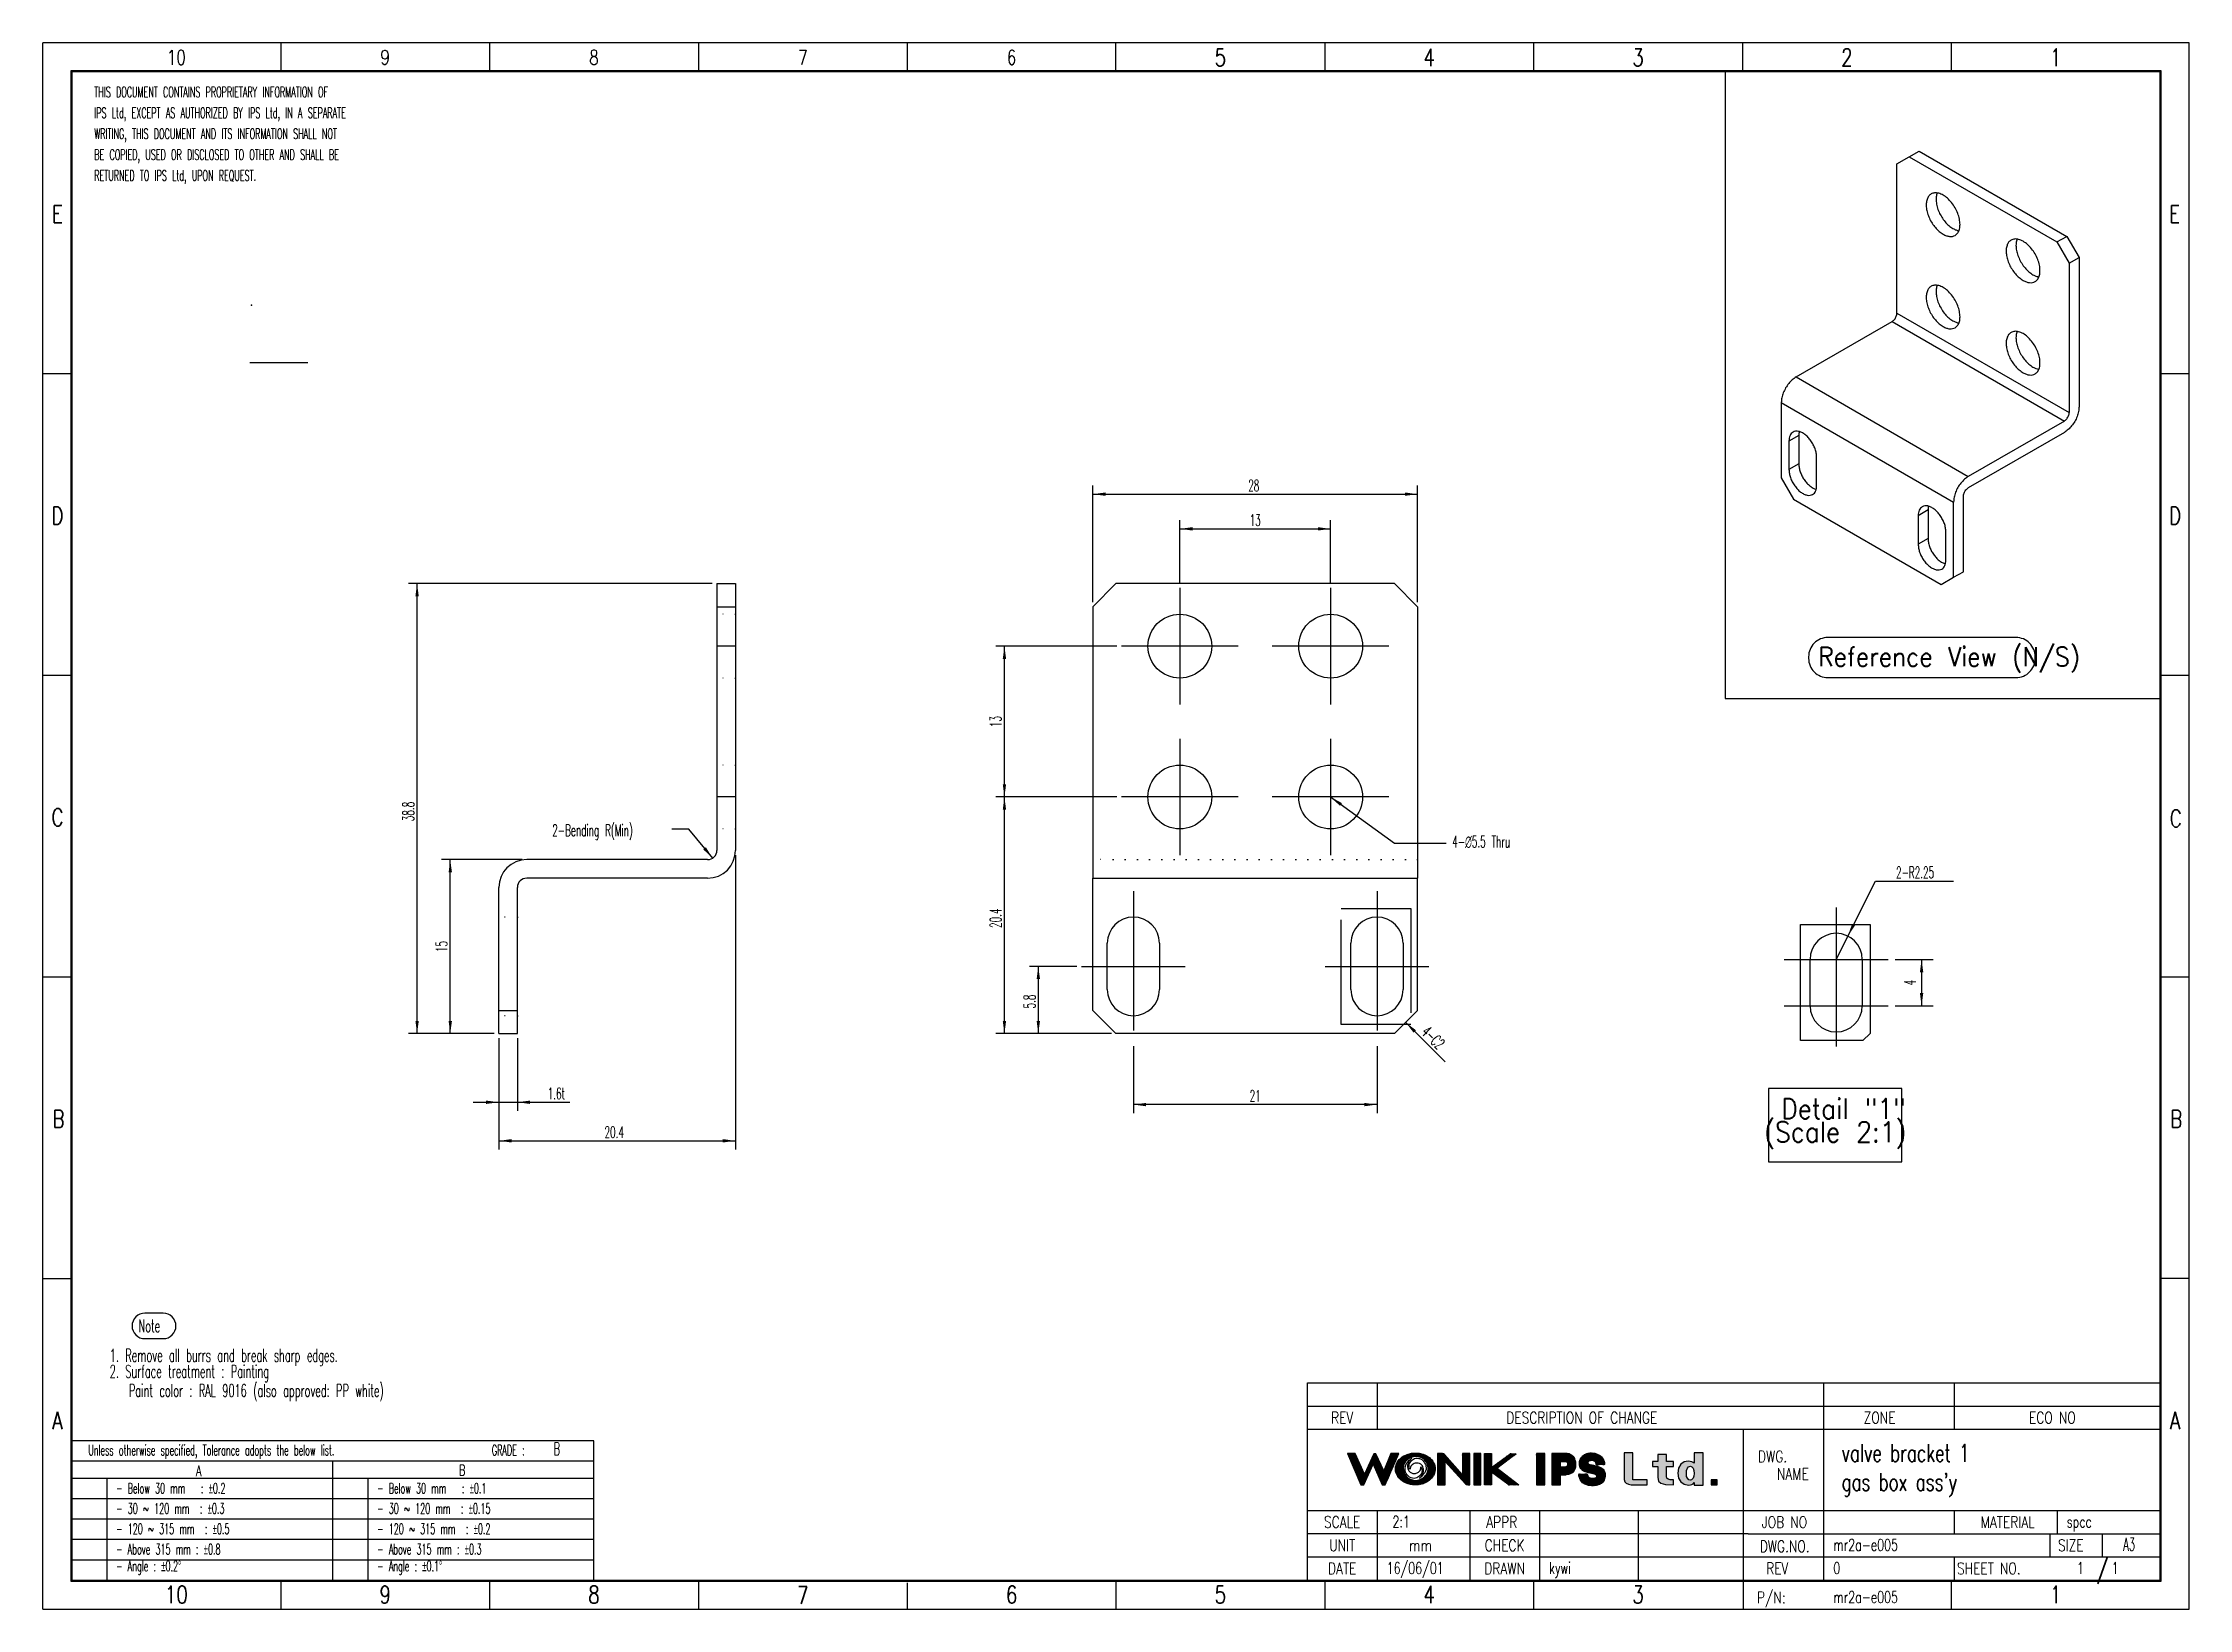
# Model space of a CAD drawing. Header units: millimetres. Extents: x -185 to 185, y -135 to 135.
import ezdxf

# ---------------------------------------------------------------- set-up
doc = ezdxf.new("R2010")
doc.units = ezdxf.units.MM
for name, pattern in [('CENTER_DASH_DASH', [14, 9, -1, 1, -1, 1, -1]), ('DOT_CENTER', [14, 12, -1, 0, -1]), ('DOTTED', [1, 0, -1])]:
    doc.linetypes.add(name, pattern=pattern)
doc.layers.add('1', color=7, linetype='Continuous')
doc.layers.add('Layer_1', color=7, linetype='Continuous')
doc.styles.add('CONVERTER_11', font='txt.shx', dxfattribs={"width": 0.9})
doc.styles.add('CONVERTER_12', font='txt.shx', dxfattribs={"width": 0.56})
doc.styles.add('CONVERTER_13', font='simplex.shx', dxfattribs={"width": 0.77})
doc.styles.add('CONVERTER_14', font='txt.shx', dxfattribs={"width": 0.7})
doc.styles.add('CONVERTER_15', font='simplex.shx', dxfattribs={"width": 0.7})
doc.dimstyles.new('ME10_DIM_10', dxfattribs={"dimtxt": 1, "dimasz": 1.1, "dimexe": 1, "dimexo": 0.6, "dimgap": 0.5, "dimtad": 1, "dimdsep": 46, "dimtxsty": 'CONVERTER_12', "dimsah": 1, "dimcen": 0.09, "dimclrd": 5, "dimclre": 5, "dimclrt": 4, "dimadec": 0, "dimazin": 0, "dimtfac": 1, "dimtdec": 4, "dimtix": 1, "dimtmove": 0, "dimatfit": 3, "dimfxl": 0, "dimtolj": 1, "dimtzin": 0, "dimarcsym": 0})
doc.dimstyles.new('ME10_DIM_11', dxfattribs={"dimtxt": 1, "dimasz": 1.1, "dimexe": 0.75, "dimexo": 0.4, "dimgap": 0.25, "dimtad": 1, "dimdsep": 46, "dimtxsty": 'CONVERTER_12', "dimsah": 1, "dimcen": 0.09, "dimclrd": 5, "dimclre": 5, "dimclrt": 4, "dimadec": 0, "dimazin": 0, "dimtfac": 1, "dimtdec": 4, "dimtix": 1, "dimtmove": 0, "dimatfit": 3, "dimfxl": 0, "dimtolj": 1, "dimtzin": 0, "dimarcsym": 0})
doc.dimstyles.new('ME10_DIM_12', dxfattribs={"dimtxt": 1, "dimasz": 1.1, "dimexe": 0.75, "dimexo": 0.4, "dimgap": 0.25, "dimtad": 1, "dimdsep": 46, "dimtxsty": 'CONVERTER_12', "dimsah": 1, "dimcen": 0.09, "dimclrd": 5, "dimclre": 5, "dimclrt": 4, "dimadec": 0, "dimazin": 0, "dimtfac": 1, "dimtdec": 4, "dimtix": 1, "dimtmove": 0, "dimatfit": 3, "dimfxl": 0, "dimtolj": 1, "dimtzin": 0, "dimarcsym": 0})
doc.dimstyles.new('ME10_DIM_13', dxfattribs={"dimtxt": 1, "dimasz": 1.1, "dimexe": 0.75, "dimexo": 0.4, "dimgap": 0.25, "dimtad": 1, "dimdsep": 46, "dimtxsty": 'CONVERTER_12', "dimsah": 1, "dimcen": 0.09, "dimclrd": 5, "dimclre": 5, "dimclrt": 4, "dimadec": 0, "dimazin": 0, "dimtfac": 1, "dimtdec": 4, "dimtix": 1, "dimtmove": 0, "dimatfit": 3, "dimfxl": 0, "dimtolj": 1, "dimtzin": 0, "dimarcsym": 0})
doc.dimstyles.new('ME10_DIM_14', dxfattribs={"dimtxt": 1, "dimasz": 1.1, "dimexe": 0.75, "dimexo": 0.4, "dimgap": 0.25, "dimtad": 1, "dimdsep": 46, "dimtxsty": 'CONVERTER_12', "dimsah": 1, "dimcen": 0.09, "dimclrd": 5, "dimclre": 5, "dimclrt": 4, "dimadec": 0, "dimazin": 0, "dimtfac": 1, "dimtdec": 4, "dimtix": 1, "dimtmove": 0, "dimatfit": 3, "dimfxl": 0, "dimtolj": 1, "dimtzin": 0, "dimarcsym": 0})
doc.dimstyles.new('ME10_DIM_15', dxfattribs={"dimtxt": 1, "dimasz": 1.1, "dimexe": 0.75, "dimexo": 0.4, "dimgap": 0.25, "dimtad": 1, "dimdsep": 46, "dimtxsty": 'CONVERTER_12', "dimsah": 1, "dimcen": 0.09, "dimclrd": 5, "dimclre": 5, "dimclrt": 4, "dimadec": 0, "dimazin": 0, "dimtfac": 1, "dimtdec": 4, "dimtix": 1, "dimtmove": 0, "dimatfit": 3, "dimfxl": 0, "dimtolj": 1, "dimtzin": 0, "dimarcsym": 0})
doc.dimstyles.new('ME10_DIM_16', dxfattribs={"dimtxt": 1, "dimasz": 1.1, "dimexe": 0.75, "dimexo": 0.4, "dimgap": 0.25, "dimtad": 1, "dimdsep": 46, "dimtxsty": 'CONVERTER_12', "dimsah": 1, "dimcen": 0.09, "dimclrd": 5, "dimclre": 5, "dimclrt": 4, "dimadec": 0, "dimazin": 0, "dimtfac": 1, "dimtdec": 4, "dimtix": 1, "dimtmove": 0, "dimatfit": 3, "dimfxl": 0, "dimtolj": 1, "dimtzin": 0, "dimarcsym": 0})
doc.dimstyles.new('ME10_DIM_17', dxfattribs={"dimtxt": 1, "dimasz": 1.1, "dimexe": 0.75, "dimexo": 0.4, "dimgap": 0.25, "dimtad": 1, "dimdsep": 46, "dimtxsty": 'CONVERTER_12', "dimsah": 1, "dimcen": 0.09, "dimclrd": 5, "dimclre": 5, "dimclrt": 4, "dimadec": 0, "dimazin": 0, "dimtfac": 1, "dimtdec": 4, "dimtix": 1, "dimtmove": 0, "dimatfit": 3, "dimfxl": 0, "dimtolj": 1, "dimtzin": 0, "dimarcsym": 0})
doc.dimstyles.new('ME10_DIM_18', dxfattribs={"dimtxt": 1, "dimasz": 1.1, "dimexe": 0.75, "dimexo": 0.4, "dimgap": 0.25, "dimtad": 1, "dimdsep": 46, "dimtxsty": 'CONVERTER_12', "dimsah": 1, "dimcen": 0.09, "dimclrd": 5, "dimclre": 5, "dimclrt": 4, "dimadec": 0, "dimazin": 0, "dimtfac": 1, "dimtdec": 4, "dimtix": 1, "dimtmove": 0, "dimatfit": 3, "dimfxl": 0, "dimtolj": 1, "dimtzin": 0, "dimarcsym": 0})
doc.dimstyles.new('ME10_DIM_19', dxfattribs={"dimtxt": 1, "dimasz": 1.1, "dimexe": 0.75, "dimexo": 0.4, "dimgap": 0.25, "dimtad": 1, "dimdsep": 46, "dimtxsty": 'CONVERTER_12', "dimsah": 1, "dimcen": 0.09, "dimclrd": 5, "dimclre": 5, "dimclrt": 4, "dimadec": 0, "dimazin": 0, "dimtfac": 1, "dimtdec": 4, "dimtix": 1, "dimtmove": 0, "dimatfit": 3, "dimfxl": 0, "dimtolj": 1, "dimtzin": 0, "dimarcsym": 0})
doc.dimstyles.new('ME10_DIM_20', dxfattribs={"dimtxt": 1, "dimasz": 1.1, "dimexe": 0.75, "dimexo": 0.4, "dimgap": 0.25, "dimtad": 1, "dimdsep": 46, "dimtxsty": 'CONVERTER_12', "dimsah": 1, "dimcen": 0.09, "dimclrd": 5, "dimclre": 5, "dimclrt": 4, "dimadec": 0, "dimazin": 0, "dimtfac": 1, "dimtdec": 4, "dimtix": 1, "dimtmove": 0, "dimatfit": 3, "dimfxl": 0, "dimtolj": 1, "dimtzin": 0, "dimarcsym": 0})
doc.dimstyles.get("Standard").update_dxf_attribs({"dimtxt": 0.18, "dimasz": 0.18, "dimexe": 0.18, "dimexo": 0.0625, "dimgap": 0.09, "dimtad": 0, "dimtih": 1, "dimtoh": 1, "dimdec": 4, "dimzin": 0, "dimdsep": 46, "dimtxsty": 'Standard', "dimcen": 0.09, "dimadec": 0, "dimazin": 0, "dimtfac": 1, "dimtdec": 4, "dimtofl": 0, "dimtmove": 0, "dimatfit": 3, "dimfxl": 0, "dimtolj": 1, "dimtzin": 0, "dimarcsym": 0})
pattern_1 = [(45, (0, 0), (-0.035355339, 0.035355339), [])]

# ---------------------------------------------------------------- blocks, each defined once
blk = doc.blocks.new('V_V_Bracket1__1', base_point=(59, -18.5))
at = {"color": 3, "linetype": 'Continuous'}
for p, q in [((59, -8.5), (65, -8.5)), ((59, -18.5), (59, -8.5)), ((65, -8.5), (65, -17.88)), ((64.38, -18.5), (59, -18.5))]:
    blk.add_line(p, q, dxfattribs=at)
at = {"color": 7, "linetype": 'Continuous'}
for p, q in [((59.83, -15.5), (59.83, -11.5)), ((64.33, -11.5), (64.33, -15.5)), ((65, -17.88), (64.38, -18.5))]:
    blk.add_line(p, q, dxfattribs=at)
for centre, start, end in [((62.08, -11.5), 0, 180), ((62.08, -15.5), 180, 0)]:
    blk.add_arc(centre, 2.25, start, end, dxfattribs=at)
at = {"layer": '1', "color": 1, "linetype": 'DOT_CENTER'}
for p, q in [((62.08, -7.02), (62.08, -19.97)), ((57.61, -11.5), (66.56, -11.5)), ((57.61, -15.5), (66.56, -15.5))]:
    blk.add_line(p, q, dxfattribs=at)
blk = doc.blocks.new('*D14')
at = {"layer": '1', "color": 5, "linetype": 'Continuous'}
for p, q in [((67.16, -11.5), (70.44, -11.5)), ((69.44, -11.5), (69.44, -15.5)), ((67.16, -15.5), (70.44, -15.5))]:
    blk.add_line(p, q, dxfattribs=at)
at = {"layer": '1', "color": 5}
for points in [[(69.59, -12.6), (69.3, -12.6), (69.44, -11.5)], [(69.3, -14.4), (69.59, -14.4), (69.44, -15.5)]]:
    blk.add_solid(points, dxfattribs=at)
at = {"layer": '1', "color": 4, "insert": (68.94, -13.74), "char_height": 1, "attachment_point": 7, "rotation": 90, "line_spacing_factor": 0.60024, "style": 'CONVERTER_12'}
blk.add_mtext('4', dxfattribs=at)
blk = doc.blocks.new('*D15')
at = {"layer": '1', "color": 5, "linetype": 'Continuous'}
for p, q in [((62.08, -11.5), (65.46, -4.75)), ((65.46, -4.75), (72.2, -4.75))]:
    blk.add_line(p, q, dxfattribs=at)
at = {"layer": '1', "color": 5}
blk.add_solid([(63.45, -8.44), (63.71, -8.57), (63.09, -9.49)], dxfattribs=at)
at = {"layer": '1', "color": 4, "insert": (66.74, -4.5), "char_height": 1, "attachment_point": 7, "rotation": 0.0001, "line_spacing_factor": 0.60024, "style": 'CONVERTER_12'}
blk.add_mtext('\\C4; 2-R\\C4;2.25', dxfattribs=at)
blk = doc.blocks.new('V_V_Bracket1__3', base_point=(-53.2, -17.9))
at = {"color": 7, "linetype": 'Continuous'}
for p, q in [((-34.4, 20.9), (-34.4, 18.9)), ((-34.4, 20.9), (-32.8, 20.9)), ((-32.8, 20.9), (-32.8, 18.9)), ((-34.4, 18.9), (-34.4, 18.25)), ((-34.4, 18.9), (-32.8, 18.9)), ((-32.8, 18.9), (-32.8, 18.25)), ((-34.4, 18.25), (-34.4, 12.75)), ((-32.8, 18.25), (-32.8, 12.75)), ((-34.4, 12.75), (-34.4, 5.25)), ((-32.8, 12.75), (-32.8, 5.25)), ((-34.4, 5.25), (-34.4, -0.25)), ((-32.8, 5.25), (-32.8, -0.25)), ((-34.4, -0.25), (-34.4, -2.1)), ((-32.8, -0.25), (-32.8, -2.1)), ((-35.2, -2.9), (-50.8, -2.9)), ((-53.2, -7.85), (-53.2, -5.3)), ((-51.6, -7.85), (-51.6, -5.3)), ((-35.2, -4.5), (-50.8, -4.5)), ((-53.2, -15.9), (-53.2, -7.85)), ((-51.6, -15.9), (-51.6, -7.85)), ((-53.2, -15.9), (-51.6, -15.9)), ((-53.2, -16.35), (-53.2, -15.9)), ((-53.2, -17.9), (-53.2, -16.35)), ((-51.6, -16.35), (-51.6, -15.9)), ((-51.6, -17.9), (-51.6, -16.35)), ((-53.2, -17.9), (-51.6, -17.9))]:
    blk.add_line(p, q, dxfattribs=at)
at = {"color": 3, "linetype": 'DOTTED'}
for p, q in [((-32.8, 18.25), (-34.4, 18.25)), ((-32.8, 12.75), (-34.4, 12.75)), ((-32.8, 5.25), (-34.4, 5.25)), ((-32.8, -0.25), (-34.4, -0.25)), ((-51.6, -7.85), (-53.2, -7.85)), ((-51.6, -16.35), (-53.2, -16.35))]:
    blk.add_line(p, q, dxfattribs=at)
at = {"color": 7, "linetype": 'Continuous'}
for centre, radius, start, end in [((-50.8, -5.3), 2.4, 90, 180), ((-35.2, -2.1), 2.4, 270, 0), ((-35.2, -2.1), 0.8, 270, 0), ((-50.8, -5.3), 0.8, 90, 180)]:
    blk.add_arc(centre, radius, start, end, dxfattribs=at)
at = {"layer": '1', "color": 1, "linetype": 'DOT_CENTER'}
for p, q in [((-32.8, 15.5), (-34.4, 15.5)), ((-32.8, 2.5), (-34.4, 2.5))]:
    blk.add_line(p, q, dxfattribs=at)
blk = doc.blocks.new('*D16')
at = {"layer": '1', "color": 5, "linetype": 'Continuous'}
for p, q in [((-34.8, 20.9), (-61, 20.9)), ((-60.25, -17.9), (-60.25, 20.9)), ((-53.6, -17.9), (-61, -17.9))]:
    blk.add_line(p, q, dxfattribs=at)
at = {"layer": '1', "color": 5}
for points in [[(-60.1, 19.8), (-60.39, 19.8), (-60.25, 20.9)], [(-60.39, -16.8), (-60.1, -16.8), (-60.25, -17.9)]]:
    blk.add_solid(points, dxfattribs=at)
at = {"layer": '1', "color": 4, "insert": (-60.5, 0.41), "char_height": 1, "attachment_point": 7, "rotation": 90, "line_spacing_factor": 0.60024, "style": 'CONVERTER_12'}
blk.add_mtext('38.8', dxfattribs=at)
blk = doc.blocks.new('*D17')
at = {"layer": '1', "color": 5, "linetype": 'Continuous'}
for p, q in [((-51.2, -2.9), (-58.14, -2.9)), ((-57.39, -17.9), (-57.39, -2.9)), ((-53.6, -17.9), (-58.14, -17.9))]:
    blk.add_line(p, q, dxfattribs=at)
at = {"layer": '1', "color": 5}
for points in [[(-57.24, -4), (-57.53, -4), (-57.39, -2.9)], [(-57.53, -16.8), (-57.24, -16.8), (-57.39, -17.9)]]:
    blk.add_solid(points, dxfattribs=at)
at = {"layer": '1', "color": 4, "insert": (-57.64, -10.88), "char_height": 1, "attachment_point": 7, "rotation": 90, "line_spacing_factor": 0.60024, "style": 'CONVERTER_12'}
blk.add_mtext('15', dxfattribs=at)
blk = doc.blocks.new('*D18')
at = {"layer": '1', "color": 5, "linetype": 'Continuous'}
for p, q in [((-32.8, -2.5), (-32.8, -27.89)), ((-53.2, -18.3), (-53.2, -27.89)), ((-53.2, -27.14), (-32.8, -27.14))]:
    blk.add_line(p, q, dxfattribs=at)
at = {"layer": '1', "color": 5}
for points in [[(-52.1, -26.99), (-52.1, -27.28), (-53.2, -27.14)], [(-33.9, -27.28), (-33.9, -26.99), (-32.8, -27.14)]]:
    blk.add_solid(points, dxfattribs=at)
at = {"layer": '1', "color": 4, "insert": (-44.09, -26.89), "char_height": 1, "attachment_point": 7, "rotation": 0.0001, "line_spacing_factor": 0.60024, "style": 'CONVERTER_12'}
blk.add_mtext('20.4', dxfattribs=at)
blk = doc.blocks.new('*D19')
at = {"layer": '1', "color": 5, "linetype": 'Continuous'}
for p, q in [((-53.2, -18.3), (-53.2, -24.56)), ((-51.6, -18.3), (-51.6, -24.56)), ((-55.4, -23.81), (-53.2, -23.81)), ((-53.2, -23.81), (-51.6, -23.81)), ((-51.6, -23.81), (-47.07, -23.81))]:
    blk.add_line(p, q, dxfattribs=at)
at = {"layer": '1', "color": 5}
for points in [[(-54.3, -23.96), (-54.3, -23.67), (-53.2, -23.81)], [(-50.5, -23.67), (-50.5, -23.96), (-51.6, -23.81)]]:
    blk.add_solid(points, dxfattribs=at)
at = {"layer": '1', "color": 4, "insert": (-48.99, -23.56), "char_height": 1, "attachment_point": 7, "rotation": 0.0001, "line_spacing_factor": 0.60024, "style": 'CONVERTER_12'}
blk.add_mtext('\\C4;1.6\\C4;t', dxfattribs=at)
blk = doc.blocks.new('V_V_Bracket1__4', base_point=(76.46, 27.76))
at = {"color": 4, "linetype": 'Continuous'}
for p, q in [((89.75, 76.1), (91.17, 76.92)), ((91.17, 76.92), (92.3, 77.57)), ((91.17, 76.92), (108.14, 67.12)), ((92.3, 77.57), (109.27, 67.77)), ((89.75, 58.95), (89.75, 76.1)), ((108.14, 67.12), (109.27, 67.77)), ((108.14, 67.12), (109.55, 64.67)), ((109.27, 67.77), (110.68, 65.32)), ((109.55, 64.67), (110.68, 65.32)), ((109.55, 64.67), (109.55, 47.52)), ((110.68, 65.32), (110.68, 48.18)), ((78.16, 51.61), (89.19, 57.97)), ((89.19, 57.97), (108.99, 46.54)), ((89.75, 58.95), (109.55, 47.52)), ((78.16, 51.61), (97.95, 40.17)), ((76.46, 48.67), (96.26, 37.23)), ((76.46, 48.67), (76.46, 40.01)), ((78.47, 44.89), (77.34, 44.24)), ((78.47, 44.89), (78.47, 41.62)), ((108.99, 46.54), (97.95, 40.17)), ((108.99, 45.24), (97.95, 38.87)), ((77.34, 44.24), (77.34, 40.97)), ((80.52, 39.13), (80.52, 42.4)), ((76.46, 40.01), (77.87, 37.56)), ((78.47, 41.62), (77.34, 40.97)), ((77.87, 37.56), (94.84, 27.76)), ((96.26, 28.58), (96.26, 37.23)), ((97.39, 29.23), (97.39, 37.89)), ((93.32, 36.32), (92.19, 35.66)), ((92.19, 35.66), (92.19, 32.4)), ((93.32, 36.32), (93.32, 33.05)), ((93.32, 33.05), (92.19, 32.4)), ((95.37, 30.56), (95.37, 33.83)), ((94.84, 27.76), (96.26, 28.58)), ((96.26, 28.58), (97.39, 29.23))]:
    blk.add_line(p, q, dxfattribs=at)
for points in [[(93.68, 72.64), (93.4, 72.39), (93.21, 72.02), (93.12, 71.56), (93.13, 71.02), (93.26, 70.44), (93.48, 69.85), (93.79, 69.28), (94.17, 68.77), (94.6, 68.34), (95.06, 68.02)], [(96.43, 67.88), (96.74, 68.17), (96.93, 68.6), (97, 69.14), (96.93, 69.76), (96.74, 70.41), (96.43, 71.06), (96.03, 71.65), (95.56, 72.14), (95.06, 72.51), (94.55, 72.72), (94.08, 72.77), (93.68, 72.64)], [(94.37, 72.76), (94.26, 72.3), (94.26, 71.76), (94.37, 71.17), (94.59, 70.56), (94.9, 69.98), (95.28, 69.45), (95.72, 69), (96.19, 68.67)], [(95.06, 68.02), (95.43, 67.84), (95.8, 67.76), (96.14, 67.77), (96.43, 67.88)], [(96.19, 68.67), (96.54, 68.5), (96.87, 68.42)], [(102.87, 67.34), (102.59, 67.09), (102.4, 66.72), (102.31, 66.25), (102.33, 65.71), (102.45, 65.13), (102.67, 64.54), (102.98, 63.98), (103.36, 63.46), (103.79, 63.03), (104.25, 62.71)], [(105.62, 62.57), (105.93, 62.86), (106.13, 63.29), (106.19, 63.83), (106.13, 64.45), (105.93, 65.11), (105.62, 65.75), (105.22, 66.34), (104.75, 66.83), (104.25, 67.2), (103.74, 67.41), (103.28, 67.46), (102.87, 67.34)], [(103.56, 67.45), (103.45, 66.99), (103.45, 66.45), (103.56, 65.86), (103.78, 65.26), (104.09, 64.67), (104.48, 64.14), (104.91, 63.7), (105.38, 63.36)], [(93.68, 62.03), (93.4, 61.78), (93.21, 61.41), (93.12, 60.94), (93.13, 60.41), (93.26, 59.83), (93.48, 59.24), (93.79, 58.67), (94.17, 58.16), (94.6, 57.73), (95.06, 57.4)], [(96.43, 57.27), (96.74, 57.55), (96.93, 57.98), (97, 58.53), (96.93, 59.14), (96.74, 59.8), (96.43, 60.44), (96.03, 61.03), (95.56, 61.53), (95.06, 61.89), (94.55, 62.11), (94.08, 62.15), (93.68, 62.03)], [(94.37, 62.14), (94.26, 61.68), (94.26, 61.14), (94.37, 60.55), (94.59, 59.95), (94.9, 59.36), (95.28, 58.83), (95.72, 58.39), (96.19, 58.06)], [(104.25, 62.71), (104.63, 62.53), (104.99, 62.45), (105.33, 62.46), (105.62, 62.57)], [(105.38, 63.36), (105.73, 63.2), (106.07, 63.11)], [(89.19, 57.97), (89.33, 58.08), (89.47, 58.22), (89.59, 58.4), (89.68, 58.58), (89.73, 58.77), (89.75, 58.95)], [(95.06, 57.4), (95.43, 57.23), (95.8, 57.14), (96.14, 57.16), (96.43, 57.27)], [(96.19, 58.06), (96.54, 57.89), (96.87, 57.8)], [(105.62, 51.96), (105.93, 52.25), (106.13, 52.67), (106.19, 53.22), (106.13, 53.84), (105.93, 54.49), (105.62, 55.13), (105.22, 55.72), (104.75, 56.22), (104.25, 56.59), (103.74, 56.8), (103.28, 56.85), (102.87, 56.72)], [(103.56, 56.84), (103.45, 56.38), (103.45, 55.84), (103.56, 55.25), (103.78, 54.64), (104.09, 54.06), (104.48, 53.53), (104.91, 53.08), (105.38, 52.75)], [(102.87, 56.72), (102.59, 56.47), (102.4, 56.1), (102.31, 55.64), (102.33, 55.1), (102.45, 54.52), (102.67, 53.93), (102.98, 53.36), (103.36, 52.85), (103.79, 52.42), (104.25, 52.1)], [(104.25, 52.1), (104.63, 51.92), (104.99, 51.84), (105.33, 51.85), (105.62, 51.96)], [(105.38, 52.75), (105.73, 52.58), (106.07, 52.5)], [(78.16, 51.61), (77.72, 51.28), (77.31, 50.85), (76.96, 50.34), (76.69, 49.78), (76.52, 49.21), (76.46, 48.67)], [(110.68, 48.18), (110.62, 47.64), (110.45, 47.06), (110.19, 46.5), (109.83, 45.99), (109.42, 45.56), (108.99, 45.24)], [(108.99, 46.54), (109.13, 46.65), (109.27, 46.79), (109.39, 46.97), (109.48, 47.15), (109.53, 47.34), (109.55, 47.52)], [(77.81, 45.27), (77.61, 45.1), (77.46, 44.87), (77.37, 44.58), (77.34, 44.24)], [(80.52, 42.4), (80.48, 42.85), (80.35, 43.33), (80.14, 43.81), (79.87, 44.26), (79.54, 44.66), (79.18, 44.99), (78.81, 45.22), (78.44, 45.35), (78.1, 45.36), (77.81, 45.27)], [(78.53, 45.33), (78.49, 45.12), (78.47, 44.89)], [(77.34, 40.97), (77.39, 40.52), (77.52, 40.04), (77.72, 39.56), (78, 39.11), (78.32, 38.71), (78.68, 38.38), (79.06, 38.15), (79.42, 38.02), (79.76, 38.01), (80.06, 38.1)], [(78.47, 41.62), (78.51, 41.18), (78.64, 40.72), (78.83, 40.25), (79.09, 39.81), (79.4, 39.41), (79.75, 39.09), (80.11, 38.84), (80.47, 38.69)], [(97.95, 40.17), (97.52, 39.85), (97.11, 39.42), (96.75, 38.91), (96.48, 38.35), (96.32, 37.78), (96.26, 37.23)], [(80.06, 38.1), (80.26, 38.27), (80.4, 38.5), (80.49, 38.79), (80.52, 39.13)], [(97.39, 37.89), (97.41, 38.07), (97.46, 38.26), (97.55, 38.45), (97.67, 38.62), (97.81, 38.76), (97.95, 38.87)], [(92.66, 36.69), (92.46, 36.53), (92.31, 36.3), (92.22, 36), (92.19, 35.66)], [(95.37, 33.83), (95.33, 34.28), (95.2, 34.76), (94.99, 35.24), (94.72, 35.69), (94.39, 36.09), (94.03, 36.42), (93.66, 36.65), (93.29, 36.78), (92.95, 36.79), (92.66, 36.69)], [(93.38, 36.76), (93.34, 36.55), (93.32, 36.32)], [(92.19, 32.4), (92.24, 31.94), (92.36, 31.46), (92.57, 30.98), (92.85, 30.53), (93.17, 30.13), (93.53, 29.81), (93.91, 29.58), (94.27, 29.45), (94.61, 29.43), (94.91, 29.53)], [(93.32, 33.05), (93.36, 32.61), (93.49, 32.14), (93.68, 31.68), (93.94, 31.24), (94.25, 30.84), (94.6, 30.51), (94.96, 30.27), (95.32, 30.12)], [(94.91, 29.53), (95.11, 29.69), (95.25, 29.93), (95.34, 30.22), (95.37, 30.56)]]:
    blk.add_spline(points, degree=3, dxfattribs=at)
blk = doc.blocks.new('Reference_View1', base_point=(93, 50.3))
at = {"layer": '1', "color": 4}
blk.add_lwpolyline([(81.8, 17.06), (103.44, 17.06, 0.414214), (105.64, 19.26), (105.64, 19.46, 0.414214), (103.44, 21.66), (81.8, 21.66, 0.414214), (79.6, 19.46), (79.6, 19.26, 0.414214)], format="xyb", close=True, dxfattribs=at)
blk.add_blockref('V_V_Bracket1__4', (76.46, 27.76))
at = {"layer": '1', "color": 4, "style": 'CONVERTER_11', "width": 0.9}
blk.add_text('Reference View (N/S)', height=2.2, dxfattribs=at).set_placement((80.7, 18.36))
blk = doc.blocks.new('Detail_1__5')
at = {"layer": '1', "color": 3, "linetype": 'CENTER_DASH_DASH'}
for p, q in [((19.42, -7.1), (25.42, -7.1)), ((19.42, -17.1), (19.42, -7.1)), ((25.42, -7.1), (25.42, -17.1)), ((25.42, -17.1), (19.42, -17.1))]:
    blk.add_line(p, q, dxfattribs=at)
blk = doc.blocks.new('SLOT_CENTER__6')
at = {"layer": '1', "color": 7}
blk.add_point((22.5, -12.1), dxfattribs=at)
blk = doc.blocks.new('SLOT_CENTER__7')
at = {"layer": '1', "color": 7}
blk.add_point((1.5, -12.1), dxfattribs=at)
blk = doc.blocks.new('V_V_Bracket1__8', base_point=(-2, -17.9))
at = {"color": 7, "linetype": 'Continuous'}
for p, q in [((0, 20.9), (-2, 18.9)), ((24, 20.9), (0, 20.9)), ((26, 18.9), (24, 20.9)), ((-2, 18.9), (-2, -2.9)), ((26, 18.9), (26, -2.9)), ((-2, -2.9), (-2, -4.5)), ((26, -2.9), (26, -4.5)), ((-2, -4.5), (26, -4.5)), ((-2, -15.9), (-2, -4.5)), ((26, -15.9), (26, -4.5)), ((-0.75, -14.1), (-0.75, -10.1)), ((3.75, -10.1), (3.75, -14.1)), ((20.25, -14.1), (20.25, -10.1)), ((24.75, -10.1), (24.75, -14.1)), ((0, -17.9), (-2, -15.9)), ((26, -15.9), (24, -17.9)), ((24, -17.9), (0, -17.9))]:
    blk.add_line(p, q, dxfattribs=at)
at = {"color": 3, "linetype": 'DOTTED'}
blk.add_line((26, -2.9), (-2, -2.9), dxfattribs=at)
at = {"color": 7, "linetype": 'Continuous'}
for centre in [(5.5, 15.5), (18.5, 15.5), (5.5, 2.5), (18.5, 2.5)]:
    blk.add_circle(centre, 2.75, dxfattribs=at)
for centre, start, end in [((1.5, -10.1), 0, 180), ((22.5, -10.1), 360, 180), ((1.5, -14.1), 180, 0), ((22.5, -14.1), 180, 360)]:
    blk.add_arc(centre, 2.25, start, end, dxfattribs=at)
at = {"layer": '1', "color": 1, "linetype": 'DOT_CENTER'}
for p, q in [((5.5, 20.525), (5.5, 10.475)), ((18.5, 20.525), (18.5, 10.475)), ((10.525, 15.5), (0.475, 15.5)), ((23.525, 15.5), (13.475, 15.5)), ((5.5, 7.525), (5.5, -2.525)), ((18.5, 7.525), (18.5, -2.525)), ((10.525, 2.5), (0.475, 2.5)), ((23.525, 2.5), (13.475, 2.5)), ((1.5, -5.625), (1.5, -18.575)), ((22.5, -5.625), (22.5, -18.575)), ((-2.975, -12.1), (5.975, -12.1)), ((18.025, -12.1), (26.975, -12.1))]:
    blk.add_line(p, q, dxfattribs=at)
at = {"layer": '1'}
for name in ['SLOT_CENTER__7', 'SLOT_CENTER__6']:
    blk.add_blockref(name, (0, 0), dxfattribs=at)
blk = doc.blocks.new('*D20')
at = {"layer": '1', "color": 5, "linetype": 'Continuous'}
for p, q in [((0.07, 15.5), (-10.37, 15.5)), ((-9.62, 2.5), (-9.62, 15.5)), ((0.07, 2.5), (-10.37, 2.5))]:
    blk.add_line(p, q, dxfattribs=at)
at = {"layer": '1', "color": 5}
for points in [[(-9.47, 14.4), (-9.76, 14.4), (-9.62, 15.5)], [(-9.76, 3.6), (-9.47, 3.6), (-9.62, 2.5)]]:
    blk.add_solid(points, dxfattribs=at)
at = {"layer": '1', "color": 4, "insert": (-9.87, 8.52), "char_height": 1, "attachment_point": 7, "rotation": 90, "line_spacing_factor": 0.60024, "style": 'CONVERTER_12'}
blk.add_mtext('13', dxfattribs=at)
blk = doc.blocks.new('*D21')
at = {"layer": '1', "color": 5, "linetype": 'Continuous'}
for p, q in [((0.07, 2.5), (-10.37, 2.5)), ((-9.62, -17.9), (-9.62, 2.5)), ((-0.4, -17.9), (-10.37, -17.9))]:
    blk.add_line(p, q, dxfattribs=at)
at = {"layer": '1', "color": 5}
for points in [[(-9.47, 1.4), (-9.76, 1.4), (-9.62, 2.5)], [(-9.76, -16.8), (-9.47, -16.8), (-9.62, -17.9)]]:
    blk.add_solid(points, dxfattribs=at)
at = {"layer": '1', "color": 4, "insert": (-9.87, -8.79), "char_height": 1, "attachment_point": 7, "rotation": 90, "line_spacing_factor": 0.60024, "style": 'CONVERTER_12'}
blk.add_mtext('20.4', dxfattribs=at)
blk = doc.blocks.new('*D22')
at = {"layer": '1', "color": 5, "linetype": 'Continuous'}
for p, q in [((-3.37, -12.1), (-7.45, -12.1)), ((-6.7, -12.1), (-6.7, -17.9)), ((-0.4, -17.9), (-7.45, -17.9))]:
    blk.add_line(p, q, dxfattribs=at)
at = {"layer": '1', "color": 5}
for points in [[(-6.55, -13.2), (-6.84, -13.2), (-6.7, -12.1)], [(-6.84, -16.8), (-6.55, -16.8), (-6.7, -17.9)]]:
    blk.add_solid(points, dxfattribs=at)
at = {"layer": '1', "color": 4, "insert": (-6.95, -15.73), "char_height": 1, "attachment_point": 7, "rotation": 90, "line_spacing_factor": 0.60024, "style": 'CONVERTER_12'}
blk.add_mtext('5.8', dxfattribs=at)
blk = doc.blocks.new('*D23')
at = {"layer": '1', "color": 5, "linetype": 'Continuous'}
for p, q in [((1.5, -18.97), (1.5, -24.76)), ((22.5, -18.97), (22.5, -24.76)), ((22.5, -24.01), (1.5, -24.01))]:
    blk.add_line(p, q, dxfattribs=at)
at = {"layer": '1', "color": 5}
for points in [[(2.6, -23.87), (2.6, -24.16), (1.5, -24.01)], [(21.4, -24.16), (21.4, -23.87), (22.5, -24.01)]]:
    blk.add_solid(points, dxfattribs=at)
at = {"layer": '1', "color": 4, "insert": (11.52, -23.76), "char_height": 1, "attachment_point": 7, "rotation": 0.0001, "line_spacing_factor": 0.60024, "style": 'CONVERTER_12'}
blk.add_mtext('21', dxfattribs=at)
blk = doc.blocks.new('*D24')
at = {"layer": '1', "color": 5, "linetype": 'Continuous'}
for p, q in [((-2, 19.3), (-2, 29.35)), ((-2, 28.6), (26, 28.6)), ((26, 19.3), (26, 29.35))]:
    blk.add_line(p, q, dxfattribs=at)
at = {"layer": '1', "color": 5}
for points in [[(-0.9, 28.75), (-0.9, 28.46), (-2, 28.6)], [(24.9, 28.46), (24.9, 28.75), (26, 28.6)]]:
    blk.add_solid(points, dxfattribs=at)
at = {"layer": '1', "color": 4, "insert": (11.4, 28.85), "char_height": 1, "attachment_point": 7, "rotation": 0.0001, "line_spacing_factor": 0.60024, "style": 'CONVERTER_12'}
blk.add_mtext('28', dxfattribs=at)
blk = doc.blocks.new('*D25')
at = {"layer": '1', "color": 5, "linetype": 'Continuous'}
for p, q in [((5.5, 20.93), (5.5, 26.36)), ((18.5, 20.93), (18.5, 26.36)), ((5.5, 25.61), (18.5, 25.61))]:
    blk.add_line(p, q, dxfattribs=at)
at = {"layer": '1', "color": 5}
for points in [[(6.6, 25.76), (6.6, 25.47), (5.5, 25.61)], [(17.4, 25.47), (17.4, 25.76), (18.5, 25.61)]]:
    blk.add_solid(points, dxfattribs=at)
at = {"layer": '1', "color": 4, "insert": (11.52, 25.86), "char_height": 1, "attachment_point": 7, "rotation": 0.0001, "line_spacing_factor": 0.60024, "style": 'CONVERTER_12'}
blk.add_mtext('13', dxfattribs=at)
blk = doc.blocks.new('*D26')
at = {"layer": '1', "color": 5, "linetype": 'Continuous'}
blk.add_line((24.97, -16.93), (28.38, -20.34), dxfattribs=at)
at = {"layer": '1', "color": 5}
blk.add_solid([(25.85, -17.6), (25.65, -17.81), (24.97, -16.93)], dxfattribs=at)
at = {"layer": '1', "color": 4, "insert": (25.9, -17.5), "char_height": 1, "attachment_point": 7, "rotation": 315, "line_spacing_factor": 0.60024, "style": 'CONVERTER_12'}
blk.add_mtext('\\C4; 4-C\\C4;2', dxfattribs=at)
blk = doc.blocks.new('Surface_1', base_point=(-144.31, 84.84))
at = {"layer": '1', "color": 4, "linetype": 'Continuous'}
blk.add_line((-149.31, 79.88), (-139.31, 79.88), dxfattribs=at)
at = {"layer": '1', "color": 7}
blk.add_point((-149.03, 89.8), dxfattribs=at)
blk = doc.blocks.new('_tb_frame_AN-A3', base_point=(-185, -135))
at = {"layer": '1', "linetype": 'Continuous'}
h = blk.add_hatch(dxfattribs=at)
h.set_pattern_fill('_USER', scale=0.05, angle=45, pattern_type=0)
h.set_pattern_definition(pattern_1)
h.paths.add_polyline_path([(46.2, -111.18), (44.8, -108.24), (44.46, -108.24), (42.87, -111.74), (41.23, -108.19), (39.89, -108.19), (42.23, -113.59), (42.7, -113.59), (44.32, -110.04), (45.91, -113.59), (46.43, -113.59), (48.75, -108.19), (47.41, -108.19)])
h = blk.add_hatch(dxfattribs=at)
h.set_pattern_fill('_USER', scale=0.05, angle=45, pattern_type=0)
h.set_pattern_definition(pattern_1)
edge = h.paths.add_edge_path()
edge.add_spline(control_points=[(50.92, -108.15), (50.48, -108.26), (49.6, -108.49), (48.62, -109.34), (48.13, -110.41), (48.19, -111.48), (48.7, -112.42), (49.71, -113.24), (51.19, -113.69), (52.72, -113.53), (53.87, -112.98), (54.62, -112.27), (55.07, -111.32), (55.04, -110.23), (54.5, -109.24), (53.53, -108.49), (52.29, -108.06), (51.38, -108.12), (50.92, -108.15)], knot_values=[0, 0, 0, 0, 1.351642, 2.697202, 3.738505, 4.776559, 5.811156, 6.84967, 8.582399, 10.316214, 11.336909, 12.35446, 13.372028, 14.386792, 15.509501, 16.63741, 17.992666, 19.35172, 19.35172, 19.35172, 19.35172], degree=3, periodic=0)
edge = h.paths.add_edge_path(flags=16)
edge.add_spline(control_points=[(51.32, -108.68), (51.8, -108.7), (52.77, -108.73), (53.7, -109.79), (53.87, -110.93), (53.54, -111.88), (52.81, -112.56), (51.69, -112.95), (50.28, -112.57), (49.32, -111.16), (49.72, -109.33), (50.78, -108.9), (51.32, -108.68)], knot_values=[0, 0, 0, 0, 1.401747, 2.804004, 3.777026, 4.749588, 5.706599, 6.663112, 8.19586, 9.725587, 11.36235, 13.006034, 13.006034, 13.006034, 13.006034], degree=3, periodic=0)
h = blk.add_hatch(dxfattribs=at)
h.set_pattern_fill('_USER', scale=0.05, angle=45, pattern_type=0)
h.set_pattern_definition(pattern_1)
edge = h.paths.add_edge_path()
edge.add_line((56.27, -108.19), (55.45, -108.19))
edge.add_line((55.45, -108.19), (55.45, -113.59))
edge.add_line((55.45, -113.59), (56.74, -113.59))
edge.add_line((56.74, -113.59), (56.74, -109.53))
edge.add_line((56.74, -109.53), (60.27, -113.42))
edge.add_arc((60.64, -113.09), 0.5, 222.177, 270)
edge.add_line((60.64, -113.59), (61.02, -113.59))
edge.add_line((61.02, -113.59), (61.02, -108.19))
edge.add_line((61.02, -108.19), (59.73, -108.19))
edge.add_line((59.73, -108.19), (59.73, -111.87))
edge.add_line((59.73, -111.87), (56.65, -108.36))
edge.add_arc((56.27, -108.69), 0.5, 41.355, 90)
h = blk.add_hatch(dxfattribs=at)
h.set_pattern_fill('_USER', scale=0.05, angle=45, pattern_type=0)
h.set_pattern_definition(pattern_1)
h.paths.add_polyline_path([(62.9, -108.19), (61.71, -108.19), (61.71, -113.59), (62.9, -113.59)])
h = blk.add_hatch(dxfattribs=at)
h.set_pattern_fill('_USER', scale=0.05, angle=45, pattern_type=0)
h.set_pattern_definition(pattern_1)
edge = h.paths.add_edge_path()
edge.add_line((64.74, -110.59), (67.83, -108.34))
edge.add_arc((68.13, -108.74), 0.5, 90.1365, 126.0871, ccw=False)
edge.add_line((68.13, -108.24), (69, -108.24))
edge.add_line((69, -108.24), (65.7, -110.71))
edge.add_line((65.7, -110.71), (69.44, -113.59))
edge.add_line((69.44, -113.59), (67.85, -113.59))
edge.add_arc((67.85, -113.09), 0.5, 233.2183, 270, ccw=False)
edge.add_line((67.55, -113.49), (64.74, -111.38))
edge.add_line((64.74, -111.38), (64.74, -113.59))
edge.add_line((64.74, -113.59), (63.55, -113.59))
edge.add_line((63.55, -113.59), (63.55, -108.19))
edge.add_line((63.55, -108.19), (64.74, -108.19))
edge.add_line((64.74, -108.19), (64.74, -110.59))
h = blk.add_hatch(dxfattribs=at)
h.set_pattern_fill('_USER', scale=0.05, angle=45, pattern_type=0)
h.set_pattern_definition(pattern_1)
h.paths.add_polyline_path([(73.93, -108.19), (72.47, -108.19), (72.47, -113.59), (73.93, -113.59)])
h = blk.add_hatch(dxfattribs=at)
h.set_pattern_fill('_USER', scale=0.05, angle=45, pattern_type=0)
h.set_pattern_definition(pattern_1)
edge = h.paths.add_edge_path()
edge.add_line((77.76, -108.19), (75.16, -108.19))
edge.add_line((75.16, -108.19), (75.16, -113.59))
edge.add_line((75.16, -113.59), (76.64, -113.59))
edge.add_line((76.64, -113.59), (76.64, -111.84))
edge.add_line((76.64, -111.84), (77.58, -111.84))
edge.add_spline(control_points=[(77.58, -111.84), (77.81, -111.81), (78.28, -111.76), (78.78, -111.46), (79.02, -111.12), (79.14, -110.85), (79.22, -110.53), (79.24, -110.16), (79.23, -109.81), (79.18, -109.51), (79.12, -109.25), (78.96, -108.87), (78.55, -108.37), (78.02, -108.25), (77.76, -108.19)], knot_values=[0, 0, 0, 0, 0.702214, 1.403376, 1.662617, 1.923447, 2.290364, 2.658445, 3.004101, 3.348922, 3.572704, 3.796229, 4.588506, 5.378864, 5.378864, 5.378864, 5.378864], degree=3, periodic=0)
edge = h.paths.add_edge_path(flags=16)
edge.add_spline(control_points=[(77.45, -109.54), (77.52, -109.55), (77.64, -109.58), (77.77, -109.68), (77.82, -109.78), (77.85, -109.87), (77.87, -109.98), (77.86, -110.09), (77.84, -110.19), (77.81, -110.28), (77.75, -110.37), (77.66, -110.46), (77.53, -110.51), (77.43, -110.51), (77.38, -110.52)], knot_values=[0, 0, 0, 0, 0.190981, 0.381506, 0.460131, 0.539384, 0.665077, 0.790239, 0.874999, 0.960249, 1.079977, 1.197875, 1.339989, 1.482383, 1.482383, 1.482383, 1.482383], degree=3, periodic=0)
edge.add_line((77.38, -110.52), (76.64, -110.52))
edge.add_line((76.64, -110.52), (76.64, -109.54))
edge.add_line((76.64, -109.54), (77.45, -109.54))
h = blk.add_hatch(dxfattribs=at)
h.set_pattern_fill('_USER', scale=0.05, angle=45, pattern_type=0)
h.set_pattern_definition(pattern_1)
edge = h.paths.add_edge_path()
edge.add_spline(control_points=[(80.07, -109.09), (80.02, -109.26), (79.91, -109.58), (79.9, -110.1), (79.99, -110.64), (80.5, -111.22), (81.41, -111.54), (82.27, -111.65), (82.77, -111.87), (82.98, -112.11), (82.79, -112.31), (82.5, -112.44), (82.04, -112.48), (81.55, -112.36), (81.29, -112.06), (81.26, -111.53), (80.53, -111.87), (79.61, -111.52), (79.96, -112.64), (80.33, -113.22), (80.99, -113.59), (81.66, -113.72), (82.39, -113.75), (83.12, -113.62), (83.84, -113.29), (84.31, -112.59), (84.36, -111.82), (84.22, -111.14), (83.76, -110.62), (83.06, -110.38), (82.43, -110.21), (81.9, -110.12), (81.52, -110.07), (81.29, -109.77), (81.53, -109.42), (82.02, -109.37), (82.51, -109.47), (82.77, -109.77), (82.73, -110.31), (83.5, -109.96), (84.42, -110.31), (84.06, -109.18), (83.56, -108.52), (82.56, -108.08), (81.53, -108.05), (80.6, -108.39), (80.25, -108.86), (80.07, -109.09)], knot_values=[0, 0, 0, 0, 0.508508, 1.020073, 1.562805, 2.100171, 3.232856, 4.373805, 4.64919, 4.927156, 5.133403, 5.337402, 5.90569, 6.465764, 6.768896, 7.076371, 7.766852, 8.456846, 9.272432, 10.082956, 10.743053, 11.407996, 12.151692, 12.894648, 13.635216, 14.453426, 15.279935, 15.892595, 16.496467, 17.270319, 18.046708, 18.474786, 18.899517, 19.162158, 19.417986, 19.986208, 20.551231, 20.840981, 21.13607, 21.838074, 22.540084, 23.358362, 24.174889, 25.282219, 26.39547, 27.257506, 28.117518, 28.117518, 28.117518, 28.117518], degree=3, periodic=0)
for points in [[(87.61, -108.09), (87.61, -112.65), (87.7, -113.04), (87.98, -113.3), (88.37, -113.49), (88.83, -113.59), (91.56, -113.59), (91.56, -112.7), (89.11, -112.7), (89.11, -108.09)], [(93.42, -108.37), (93.42, -109.53), (92.48, -109.53), (92.48, -110.42), (93.42, -110.42), (93.42, -112.31), (93.55, -112.94), (93.91, -113.3), (94.71, -113.51), (96.09, -113.59), (96.09, -112.73), (95.54, -112.7), (95.17, -112.6), (94.99, -112.41), (94.92, -112.12), (94.92, -110.42), (96.09, -110.42), (96.09, -109.53), (94.92, -109.53), (94.92, -108.37)], [(102.61, -112.7), (102.61, -113.59), (103.62, -113.59), (103.62, -112.7)]]:
    blk.add_hatch(color=7, dxfattribs=at).paths.add_polyline_path(points)
h = blk.add_hatch(color=7, dxfattribs=at)
h.paths.add_polyline_path([(101.2, -108.09), (99.7, -108.09), (99.7, -109.87), (99.52, -109.74), (99.27, -109.61), (98.96, -109.53), (98.66, -109.48), (97.95, -109.63), (97.37, -110.03), (96.97, -110.68), (96.85, -111.57), (96.97, -112.44), (97.4, -113.09), (97.98, -113.46), (98.69, -113.64), (99.03, -113.59), (99.3, -113.51), (99.52, -113.38), (99.7, -113.2), (99.7, -113.64), (101.2, -113.64)])
h.paths.add_polyline_path([(99.03, -110.37), (99.3, -110.47), (99.52, -110.73), (99.64, -111.13), (99.7, -111.63), (99.64, -112.1), (99.48, -112.46), (99.24, -112.7), (99.03, -112.75), (98.75, -112.7), (98.54, -112.46), (98.38, -112.12), (98.35, -111.63), (98.38, -111.13), (98.51, -110.71), (98.72, -110.47)], flags=16)
at = {"color": 7, "linetype": 'Continuous'}
for p, q in [((185, 135), (-185, 135)), ((-185, -135), (-185, 135)), ((-144, 135), (-144, 130)), ((-108, 135), (-108, 130)), ((-72, 135), (-72, 130)), ((-36, 135), (-36, 130)), ((0, 133), (0, 135)), ((36, 135), (36, 130)), ((72, 135), (72, 130)), ((108, 135), (108, 130)), ((144, 135), (144, 130)), ((185, -135), (185, 135)), ((-180.2, 130.2), (-180.2, -130.2)), ((180.2, 130.2), (-180.2, 130.2)), ((-180, 130), (-180, -130)), ((180, 130), (-180, 130)), ((0, 130), (0, 133)), ((180, -108), (180, 130)), ((180.2, -130.2), (180.2, 130.2)), ((-185, 78), (-180, 78)), ((180, 78), (185, 78)), ((-185, 26), (-180, 26)), ((180, 26), (185, 26)), ((-185, -26), (-180, -26)), ((180, -26), (185, -26)), ((-185, -78), (-180, -78)), ((185, -78), (180, -78)), ((33, -96), (45, -96)), ((33, -130), (33, -96)), ((45, -96), (122, -96)), ((45, -96), (45, -104)), ((122, -96), (144.5, -96)), ((122, -96), (122, -130)), ((144.5, -96), (180, -96)), ((144.5, -96), (144.5, -104)), ((33, -100), (144.5, -100)), ((144.5, -100), (180, -100)), ((33, -104), (45, -104)), ((45, -104), (144.5, -104)), ((108.1, -104), (108.1, -108)), ((144.5, -104), (180, -104)), ((108.1, -108), (108.1, -130)), ((180, -130), (180, -108)), ((33, -118), (45, -118)), ((45, -118), (109, -118)), ((45, -118), (45, -130)), ((61, -118), (61, -130)), ((73, -118), (73, -130)), ((90, -118), (90, -130)), ((109, -118), (144.5, -118)), ((144.5, -118), (144.5, -122)), ((144.5, -118), (180, -118)), ((162.25, -118), (162.25, -122)), ((109, -122), (33, -122)), ((109, -122), (144.5, -122)), ((144.5, -122), (180, -122)), ((161, -122), (161, -126)), ((170, -122), (170, -126)), ((33, -126), (109, -126)), ((109, -126), (144.5, -126)), ((144.5, -126), (180, -126)), ((144.5, -126), (144.5, -130)), ((-180.2, -130.2), (180.2, -130.2)), ((-180, -130), (122, -130)), ((-144, -130), (-144, -135)), ((-108, -130), (-108, -135)), ((-72, -130), (-72, -135)), ((-64.28, -130), (-36, -130)), ((-36, -130.5), (-36, -135)), ((0, -130), (0, -133)), ((0, -133), (0, -135)), ((36, -130), (36, -135)), ((72, -130), (72, -135)), ((108.1, -130), (108.1, -135)), ((122, -130), (144.5, -130)), ((144, -130), (144, -135)), ((144.5, -130), (180, -130)), ((-185, -135), (185, -135))]:
    blk.add_line(p, q, dxfattribs=at)
at = {"layer": '1', "color": 5, "linetype": 'Continuous'}
for p, q in [((105, 130), (105, 22)), ((105, 22), (180, 22))]:
    blk.add_line(p, q, dxfattribs=at)
at = {"layer": '1', "color": 7, "linetype": 'Continuous'}
for p, q in [((180, 130), (105, 130)), ((180, 18), (180, 130)), ((-90, -106), (-180, -106)), ((-90, -130), (-90, -106)), ((-90, -109.5), (-180, -109.5)), ((-90, -109.5), (-180, -109.5)), ((-135, -130), (-135, -109.5)), ((39.89, -108.19), (42.23, -113.59)), ((41.23, -108.19), (39.89, -108.19)), ((42.87, -111.74), (41.23, -108.19)), ((42.7, -113.59), (44.32, -110.04)), ((44.46, -108.24), (42.87, -111.74)), ((44.32, -110.04), (45.91, -113.59)), ((44.8, -108.24), (44.46, -108.24)), ((46.2, -111.18), (44.8, -108.24)), ((47.41, -108.19), (46.2, -111.18)), ((46.43, -113.59), (48.75, -108.19)), ((48.75, -108.19), (47.41, -108.19)), ((56.27, -108.19), (55.45, -108.19)), ((55.45, -108.19), (55.45, -113.59)), ((59.73, -111.87), (56.65, -108.36)), ((56.74, -113.59), (56.74, -109.53)), ((56.74, -109.53), (60.27, -113.42)), ((61.02, -108.19), (59.73, -108.19)), ((59.73, -108.19), (59.73, -111.87)), ((61.02, -113.59), (61.02, -108.19)), ((61.71, -108.19), (61.71, -113.59)), ((62.9, -108.19), (61.71, -108.19)), ((62.9, -113.59), (62.9, -108.19)), ((63.55, -108.19), (64.74, -108.19)), ((63.55, -113.59), (63.55, -108.19)), ((64.74, -108.19), (64.74, -110.59)), ((64.74, -110.59), (67.83, -108.34)), ((69, -108.24), (65.7, -110.71)), ((65.7, -110.71), (69.44, -113.59)), ((68.13, -108.24), (69, -108.24)), ((72.47, -108.19), (72.47, -113.59)), ((73.93, -108.19), (72.47, -108.19)), ((73.93, -113.59), (73.93, -108.19)), ((77.76, -108.19), (75.16, -108.19)), ((75.16, -108.19), (75.16, -113.59)), ((76.64, -110.52), (76.64, -109.54)), ((76.64, -109.54), (77.45, -109.54)), ((77.38, -110.52), (76.64, -110.52)), ((78.46, -108.42), (78.46, -108.42)), ((78.98, -108.96), (78.98, -108.96)), ((87.61, -108.09), (87.61, -112.65)), ((89.11, -108.09), (87.61, -108.09)), ((89.11, -112.7), (89.11, -108.09)), ((93.42, -109.53), (92.48, -109.53)), ((92.48, -109.53), (92.48, -110.42)), ((92.48, -110.42), (93.42, -110.42)), ((93.42, -108.37), (93.42, -109.53)), ((94.92, -108.37), (93.42, -108.37)), ((93.42, -110.42), (93.42, -112.31)), ((94.92, -109.53), (94.92, -108.37)), ((96.09, -109.53), (94.92, -109.53)), ((94.92, -112.12), (94.92, -110.42)), ((94.92, -110.42), (96.09, -110.42)), ((96.09, -110.42), (96.09, -109.53)), ((96.97, -110.68), (96.85, -111.57)), ((97.37, -110.03), (96.97, -110.68)), ((97.95, -109.63), (97.37, -110.03)), ((98.66, -109.48), (97.95, -109.63)), ((98.38, -111.13), (98.51, -110.71)), ((98.51, -110.71), (98.72, -110.47)), ((98.96, -109.53), (98.66, -109.48)), ((98.72, -110.47), (99.03, -110.37)), ((99.27, -109.61), (98.96, -109.53)), ((99.03, -110.37), (99.3, -110.47)), ((99.52, -109.74), (99.27, -109.61)), ((99.3, -110.47), (99.52, -110.73)), ((99.7, -109.87), (99.52, -109.74)), ((99.52, -110.73), (99.64, -111.13)), ((101.2, -108.09), (99.7, -108.09)), ((99.7, -108.09), (99.7, -109.87)), ((101.2, -113.64), (101.2, -108.09)), ((-90, -112.5), (-180, -112.5)), ((-174, -112.5), (-174, -130)), ((-129, -112.5), (-129, -130)), ((42.23, -113.59), (42.7, -113.59)), ((45.91, -113.59), (46.43, -113.59)), ((55.45, -113.59), (56.74, -113.59)), ((60.64, -113.59), (61.02, -113.59)), ((61.71, -113.59), (62.9, -113.59)), ((64.74, -113.59), (63.55, -113.59)), ((67.55, -113.49), (64.74, -111.38)), ((64.74, -111.38), (64.74, -113.59)), ((69.44, -113.59), (67.85, -113.59)), ((72.47, -113.59), (73.93, -113.59)), ((75.16, -113.59), (76.64, -113.59)), ((76.64, -113.59), (76.64, -111.84)), ((76.64, -111.84), (77.58, -111.84)), ((87.61, -112.65), (87.7, -113.04)), ((87.7, -113.04), (87.98, -113.3)), ((87.98, -113.3), (88.37, -113.49)), ((88.37, -113.49), (88.83, -113.59)), ((88.83, -113.59), (91.56, -113.59)), ((91.56, -112.7), (89.11, -112.7)), ((91.56, -113.59), (91.56, -112.7)), ((93.42, -112.31), (93.55, -112.94)), ((93.55, -112.94), (93.91, -113.3)), ((93.91, -113.3), (94.71, -113.51)), ((94.71, -113.51), (96.09, -113.59)), ((94.99, -112.41), (94.92, -112.12)), ((95.17, -112.6), (94.99, -112.41)), ((95.54, -112.7), (95.17, -112.6)), ((96.09, -112.73), (95.54, -112.7)), ((96.09, -113.59), (96.09, -112.73)), ((96.85, -111.57), (96.97, -112.44)), ((96.97, -112.44), (97.4, -113.09)), ((97.4, -113.09), (97.98, -113.46)), ((97.98, -113.46), (98.69, -113.64)), ((98.35, -111.63), (98.38, -111.13)), ((98.38, -112.12), (98.35, -111.63)), ((98.54, -112.46), (98.38, -112.12)), ((98.75, -112.7), (98.54, -112.46)), ((98.69, -113.64), (99.03, -113.59)), ((99.03, -112.75), (98.75, -112.7)), ((99.24, -112.7), (99.03, -112.75)), ((99.03, -113.59), (99.3, -113.51)), ((99.48, -112.46), (99.24, -112.7)), ((99.3, -113.51), (99.52, -113.38)), ((99.64, -112.1), (99.48, -112.46)), ((99.52, -113.38), (99.7, -113.2)), ((99.64, -111.13), (99.7, -111.63)), ((99.7, -111.63), (99.64, -112.1)), ((99.7, -113.2), (99.7, -113.64)), ((99.7, -113.64), (101.2, -113.64)), ((102.61, -112.7), (102.61, -113.59)), ((103.62, -112.7), (102.61, -112.7)), ((102.61, -113.59), (103.62, -113.59)), ((103.62, -113.59), (103.62, -112.7)), ((-90, -116), (-180, -116)), ((-90, -119.5), (-180, -119.5)), ((-90, -123), (-180, -123)), ((-180, -126.5), (-90, -126.5))]:
    blk.add_line(p, q, dxfattribs=at)
at = {"layer": '1', "color": 4}
blk.add_lwpolyline([(-167.43, -88.38), (-164.27, -88.38, 0.414214), (-162.07, -86.18), (-162.07, -86.18, 0.414214), (-164.27, -83.98), (-167.43, -83.98, 0.414214), (-169.63, -86.18), (-169.63, -86.18, 0.414214)], format="xyb", close=True, dxfattribs=at)
at = {"layer": '1', "color": 7, "linetype": 'Continuous'}
for centre, start, end in [((56.27, -108.69), 41.355, 90), ((68.13, -108.74), 90.1365, 126.0871), ((60.64, -113.09), 222.177, 270), ((67.85, -113.09), 233.2183, 270)]:
    blk.add_arc(centre, 0.5, start, end, dxfattribs=at)
for points in [[(77.45, -109.54), (77.64, -109.59), (77.78, -109.71), (77.82, -109.78), (77.84, -109.86), (77.86, -109.98), (77.86, -110.11), (77.84, -110.19), (77.81, -110.27), (77.75, -110.37), (77.66, -110.45), (77.53, -110.5), (77.38, -110.52)], [(77.76, -108.19), (78.51, -108.45), (79.03, -109.05), (79.11, -109.25), (79.17, -109.47), (79.22, -109.81), (79.23, -110.16), (79.21, -110.52), (79.12, -110.88), (79.01, -111.12), (78.86, -111.33), (78.27, -111.71), (77.58, -111.84)]]:
    blk.add_spline(points, degree=3, dxfattribs=at)
at = {"layer": 'Layer_1', "color": 7, "linetype": 'Continuous'}
for points in [[(50.92, -108.15), (49.64, -108.58), (48.63, -109.47), (48.21, -110.42), (48.27, -111.46), (48.75, -112.37), (49.55, -113.04), (51.2, -113.57), (52.92, -113.38), (53.84, -112.93), (54.57, -112.23), (54.99, -111.3), (54.97, -110.29), (54.44, -109.29), (53.57, -108.58), (52.28, -108.15), (50.92, -108.15)], [(51.32, -108.68), (52.7, -108.92), (53.64, -109.96), (53.79, -110.92), (53.47, -111.84), (52.78, -112.5), (51.87, -112.81), (50.39, -112.41), (49.55, -111.13), (49.91, -109.53), (51.32, -108.68)], [(50.42, -109.41), (49.95, -110.21), (49.86, -111.12), (50.4, -112.07), (51.41, -112.47), (52.23, -112.14), (52.74, -111.41), (52.74, -110.94), (52.55, -110.49), (52.5, -110.92), (52.28, -111.28), (51.77, -111.58), (51.16, -111.6), (50.74, -111.42), (50.44, -111.08), (50.24, -110.37), (50.41, -109.66), (50.67, -109.3), (50.98, -108.99), (50.71, -109.22), (50.42, -109.41)], [(50.52, -110.11), (50.54, -110.52), (50.67, -110.92), (50.76, -110.56), (50.93, -110.24), (51.23, -109.99), (51.6, -109.86), (52.08, -109.85), (52.53, -110.01), (52.98, -110.68), (52.97, -111.48), (52.74, -111.99), (52.35, -112.41), (53.19, -111.55), (53.43, -110.38), (53.19, -109.73), (52.72, -109.24), (52.21, -109.03), (51.67, -109), (50.94, -109.4), (50.52, -110.11)], [(78.46, -108.42), (78.12, -108.26), (77.76, -108.19)], [(78.98, -108.96), (78.75, -108.66), (78.46, -108.42)], [(80.07, -109.09), (79.93, -109.58), (79.92, -110.09), (80.04, -110.62), (80.38, -111.04), (81.41, -111.5), (82.52, -111.76), (82.77, -111.89), (82.91, -112.13), (82.79, -112.3), (82.6, -112.39), (82.04, -112.45), (81.51, -112.28), (81.32, -112.04), (81.23, -111.75), (80.54, -111.74), (79.85, -111.75), (79.97, -112.55), (80.42, -113.22), (80.99, -113.55), (81.64, -113.7), (82.39, -113.72), (83.12, -113.59), (83.77, -113.24), (84.24, -112.57), (84.33, -111.75), (84.17, -111.16), (83.77, -110.7), (83.07, -110.39), (82.31, -110.19), (81.89, -110.12), (81.49, -109.99), (81.35, -109.77), (81.47, -109.54), (82.02, -109.4), (82.56, -109.56), (82.73, -109.79), (82.79, -110.08), (83.49, -110.08), (84.19, -110.08), (84.05, -109.28), (83.56, -108.62), (82.56, -108.15), (81.45, -108.13), (80.65, -108.46), (80.07, -109.09)]]:
    blk.add_spline(points, degree=3, dxfattribs=at)
at = {"layer": '1'}
blk.add_blockref('Surface_1', (-144.31, 84.84), dxfattribs=at)
at = {"color": 7, "style": 'CONVERTER_13', "width": 0.77}
for s, p in [('DWG.', (110.7, -109.7)), ('SIZE', (162.4, -125)), ('REV', (112.09, -128.98)), ('SHEET NO.', (145, -129)), ('P/N:', (110.5, -134))]:
    blk.add_text(s, height=2, dxfattribs=at).set_placement(p)
at = {"color": 7, "line_spacing_factor": 0.60024, "style": 'CONVERTER_13'}
for s, insert, char_height, attachment_point in [('10', (-162, 132.5), 2.5, 5), ('9', (-126, 132.5), 2.5, 5), ('8', (-90, 132.5), 2.5, 5), ('7', (-54, 132.5), 2.5, 5), ('6', (-18, 132.5), 2.5, 5), ('5', (18, 132.5), 3, 5), ('4', (54, 132.5), 3, 5), ('3', (90, 132.5), 3, 5), ('2', (126, 132.5), 3, 5), ('1', (162, 132.5), 3, 5), ('E', (-182.5, 104), 3, 8), ('E', (182.5, 104), 3, 8), ('D', (-182.5, 52), 3, 8), ('D', (182.6, 52), 3, 8), ('C', (-182.5, 0), 3, 8), ('C', (182.7, -0.2), 3, 8), ('B', (-182.3, -52), 3, 8), ('B', (182.8, -52), 3, 8), ('A', (-182.5, -104), 3, 8), ('REV', (39, -103), 2, 8), ('DESCRIPTION OF CHANGE', (80.31, -103), 2, 8), ('ZONE', (131.64, -103), 2, 8), ('ECO NO', (161.43, -103), 2, 8), ('A', (182.6, -104), 3, 8), ('NAME', (116.7, -112.7), 2, 8), ('SCALE', (39, -121), 2, 8), ('APPR', (66.5, -121), 2, 8), ('JOB NO', (115.23, -121.02), 2, 8), ('MATERIAL', (153.73, -121.02), 2, 8), ('UNIT', (39, -125), 2, 8), ('mm', (52.5, -125), 2, 8), ('CHECK', (67, -125), 2, 8), ('DWG.NO.', (115.29, -125.18), 2, 8), ('DATE', (39, -129), 2, 8), ('DRAWN', (67, -129), 2, 8), ('10', (-162, -132.5), 3, 5), ('9', (-126, -132.5), 3, 5), ('8', (-90, -132.5), 3, 5), ('7', (-54, -132.6), 3, 5), ('6', (-18, -132.5), 3, 5), ('5', (18, -132.5), 3, 5), ('4', (54, -132.5), 3, 5), ('3', (90, -132.5), 3, 5), ('1', (162, -132.5), 3, 5)]:
    blk.add_mtext(s, dxfattribs=dict(at, insert=insert, char_height=char_height, attachment_point=attachment_point))
at = {"layer": '1', "color": 4}
for s, height, style, width, p in [('Note', 2.2, 'CONVERTER_12', 0.56, (-168.53, -87.28)), ('1. Remove all burrs and break sharp edges.', 2.2, 'CONVERTER_12', 0.56, (-173.48, -92.36)), ('B', 2.2, 'CONVERTER_12', 0.56, (-96.93, -108.46)), ('valve bracket 1', 3, 'CONVERTER_15', 0.7, (125.11, -109.59)), ("gas box ass'y", 3, 'CONVERTER_15', 0.7, (125.11, -114.59)), ('2:1', 2, 'CONVERTER_15', 0.7, (47.66, -120.94)), ('spcc', 2, 'CONVERTER_15', 0.7, (163.91, -120.94)), ('mr2a-e005', 2, 'CONVERTER_15', 0.7, (123.66, -124.94)), ('A3', 2.2, 'CONVERTER_12', 0.56, (173.66, -124.94)), ('16/06/01', 2, 'CONVERTER_15', 0.7, (46.66, -128.94)), ('kywi', 2, 'CONVERTER_15', 0.7, (74.66, -128.94)), ('0', 2, 'CONVERTER_15', 0.7, (123.66, -128.94)), ('1', 2, 'CONVERTER_15', 0.7, (165.66, -128.94)), ('1', 2, 'CONVERTER_15', 0.7, (171.66, -128.94)), ('mr2a-e005', 2, 'CONVERTER_15', 0.7, (123.66, -133.94))]:
    blk.add_text(s, height=height, dxfattribs=dict(at, style=style, width=width)).set_placement(p)
at = {"layer": '1', "color": 7}
for s, height, style, width, p in [('Unless otherwise specified, Tolerance adopts the below list.', 1.8, 'CONVERTER_12', 0.56, (-177.18, -108.5)), ('GRADE : ', 1.8, 'CONVERTER_12', 0.56, (-107.6, -108.5)), ('A', 1.8, 'CONVERTER_14', 0.7, (-158.61, -112.07)), ('B', 1.8, 'CONVERTER_14', 0.7, (-113.28, -111.96)), ('/', 3, 'CONVERTER_15', 0.7, (169.07, -129.67))]:
    blk.add_text(s, height=height, dxfattribs=dict(at, style=style, width=width)).set_placement(p)
at = {"layer": '1', "color": 7, "char_height": 1.8, "attachment_point": 7, "line_spacing_factor": 1.20048, "style": 'CONVERTER_12'}
for s, insert in [('THIS DOCUMENT CONTAINS PROPRIETARY INFORMATION OF\\PIPS Ltd, EXCEPT AS AUTHORIZED BY IPS Ltd, IN A SEPARATE\\PWRITING, THIS DOCUMENT AND ITS INFORMATION SHALL NOT\\PBE COPIED, USED OR DISCLOSED TO OTHER AND SHALL BE\\PRETURNED TO IPS Ltd, UPON REQUEST.', (-176.15, 110.69)), ('- Below 30 mm   : {\\Fgdt;`}0.2', (-172.4, -115.07)), ('- Below 30 mm   : {\\Fgdt;`}0.1', (-127.4, -115.07)), ('- 30 ~ 120 mm  : {\\Fgdt;`}0.3', (-172.4, -118.57)), ('- 30 ~ 120 mm  : {\\Fgdt;`}0.15', (-127.4, -118.57)), ('- 120 ~ 315 mm  : {\\Fgdt;`}0.5', (-172.4, -122.07)), ('- 120 ~ 315 mm  : {\\Fgdt;`}0.2', (-127.4, -122.07)), ('- Above 315 mm : {\\Fgdt;`}0.8', (-172.4, -125.57)), ('- Above 315 mm : {\\Fgdt;`}0.3', (-127.4, -125.57)), ('- Angle : {\\Fgdt;`}0.2{\\Fgdt;~}', (-172.4, -129.07)), ('- Angle : {\\Fgdt;`}0.1{\\Fgdt;~}', (-127.4, -129.07))]:
    blk.add_mtext(s, dxfattribs=dict(at, insert=insert))
at = {"layer": '1', "color": 4, "insert": (-173.48, -99.16), "char_height": 2.2, "attachment_point": 7, "line_spacing_factor": 0.90036, "style": 'CONVERTER_12'}
blk.add_mtext('2. Surface treatment : Painting\\P   Paint color : RAL 9016 (also approved: PP white)', dxfattribs=at)
blk = doc.blocks.new('Detail_1__2', base_point=(62.081, -17.299))
at = {"layer": '1', "color": 4}
blk.add_lwpolyline([(56.246, -22.625), (56.246, -28.953), (67.754, -28.953), (67.754, -22.625)], close=True, dxfattribs=at)
blk.add_blockref('V_V_Bracket1__1', (59, -18.5))
at = {"layer": '1'}
blk.add_blockref('*D15', (0, 0), dxfattribs=at)
at = {"layer": '1', "color": 4, "insert": (62, -23.5), "char_height": 1.75, "attachment_point": 2, "line_spacing_factor": 0.681818, "style": 'CONVERTER_11'}
blk.add_mtext(' Detail "1"\\P(Scale 2:1)', dxfattribs=at)
at = {"layer": '1'}
dim = blk.add_aligned_dim(p1=(66.556, -15.499), p2=(66.556, -11.499), distance=-2.889, dimstyle='ME10_DIM_10', dxfattribs=at)
dim.commit()
dim.dimension.update_dxf_attribs({"geometry": '*D14', "text_midpoint": (68.445, -13.499), "text_rotation": 90})
blk = doc.blocks.new('Front1', base_point=(-43.8, -1))
at = {"layer": '1', "color": 5}
blk.add_solid([(-35.579, -2.017), (-35.356, -1.832), (-34.764, -2.771)], dxfattribs=at)
blk.add_blockref('V_V_Bracket1__3', (-53.2, -17.9))
at = {"layer": '1', "color": 4, "style": 'CONVERTER_12', "width": 0.56}
blk.add_text('2-Bending R(Min)', height=1, dxfattribs=at).set_placement((-48.598, -0.867))
at = {"layer": '1'}
for base, p1, dimstyle, picture, middle in [((-60.249, -17.9), (-34.4, 20.9), 'ME10_DIM_11', '*D16', (-60.999, 1.5)), ((-57.388, -17.9), (-50.8, -2.9), 'ME10_DIM_12', '*D17', (-58.138, -10.4))]:
    dim = blk.add_linear_dim(base=base, p1=p1, p2=(-53.2, -17.9), angle=90, dimstyle=dimstyle, dxfattribs=at)
    dim.commit()
    dim.dimension.update_dxf_attribs({"geometry": picture, "text_midpoint": middle, "text_rotation": 90})
dim = blk.add_linear_dim(base=(-53.2, -27.136), p1=(-32.8, -2.1), p2=(-53.2, -17.9), dimstyle='ME10_DIM_13', dxfattribs=at)
dim.commit()
dim.dimension.update_dxf_attribs({"geometry": '*D18', "text_midpoint": (-43, -26.386), "text_rotation": 0.00014})
dim = blk.add_linear_dim(base=(-53.2, -23.811), p1=(-51.6, -17.9), p2=(-53.2, -17.9), text='<>t', dimstyle='ME10_DIM_14', override={"dimpost": 't'}, dxfattribs=at)
dim.commit()
dim.dimension.update_dxf_attribs({"geometry": '*D19', "text_midpoint": (-48.03, -23.061), "text_rotation": 0.00014})
at = {"layer": '1', "color": 5, "linetype": 'Continuous', "has_arrowhead": 0}
blk.add_leader([(-34.764, -2.771), (-36.831, -0.284), (-38.277, -0.284)], dimstyle='Standard', dxfattribs=at)
blk = doc.blocks.new('Right1', base_point=(12, -1))
at = {"layer": '1', "color": 5}
blk.add_solid([(19.476, 1.973), (19.307, 1.738), (18.5, 2.5)], dxfattribs=at)
blk.add_blockref('V_V_Bracket1__8', (-2, -17.9))
at = {"layer": '1'}
for name in ['Detail_1__5', '*D26']:
    blk.add_blockref(name, (0, 0), dxfattribs=at)
at = {"layer": '1', "color": 4, "insert": (28.99, -1.911), "char_height": 1, "attachment_point": 7, "line_spacing_factor": 0.90036, "style": 'CONVERTER_12'}
blk.add_mtext('4-{\\Fgdt;n}5.5 Thru', dxfattribs=at)
at = {"layer": '1'}
for base, p1, p2, dimstyle, picture, middle in [((-2, 28.603), (26, 18.9), (-2, 18.9), 'ME10_DIM_19', '*D24', (12, 29.353)), ((5.5, 25.61), (18.5, 20.525), (5.5, 20.525), 'ME10_DIM_20', '*D25', (12, 26.36)), ((22.5, -24.015), (1.5, -18.575), (22.5, -18.575), 'ME10_DIM_18', '*D23', (12, -23.265))]:
    dim = blk.add_linear_dim(base=base, p1=p1, p2=p2, dimstyle=dimstyle, dxfattribs=at)
    dim.commit()
    dim.dimension.update_dxf_attribs({"geometry": picture, "text_midpoint": middle, "text_rotation": 0.00014})
for base, p1, p2, dimstyle, picture, middle in [((-9.617, 2.5), (0.475, 15.5), (0.475, 2.5), 'ME10_DIM_15', '*D20', (-10.367, 9)), ((-9.617, -17.9), (0.475, 2.5), (0, -17.9), 'ME10_DIM_16', '*D21', (-10.367, -7.7)), ((-6.698, -12.1), (0, -17.9), (-2.975, -12.1), 'ME10_DIM_17', '*D22', (-7.448, -15))]:
    dim = blk.add_linear_dim(base=base, p1=p1, p2=p2, angle=90, dimstyle=dimstyle, dxfattribs=at)
    dim.commit()
    dim.dimension.update_dxf_attribs({"geometry": picture, "text_midpoint": middle, "text_rotation": 90})
at = {"layer": '1', "color": 5, "linetype": 'Continuous', "has_arrowhead": 0}
blk.add_leader([(18.5, 2.5), (24.002, -1.476), (28.462, -1.476)], dimstyle='Standard', dxfattribs=at)

msp = doc.modelspace()

# ---------------------------------------------------------------- block references
msp.add_blockref('_tb_frame_AN-A3', (-185, -135))
for name, p, xscale, yscale, zscale in [('Reference_View1', (139.51, 75.45), 1.5, 1.5, 1.5), ('Right1', (24, -2), 2, 2, 2), ('Front1', (-87.6, -2), 2, 2, 2), ('Detail_1__2', (124.16, -34.6), 2, 2, 2)]:
    msp.add_blockref(name, p, dxfattribs=dict(xscale=xscale, yscale=yscale, zscale=zscale))

doc.saveas('drawing.dxf')
